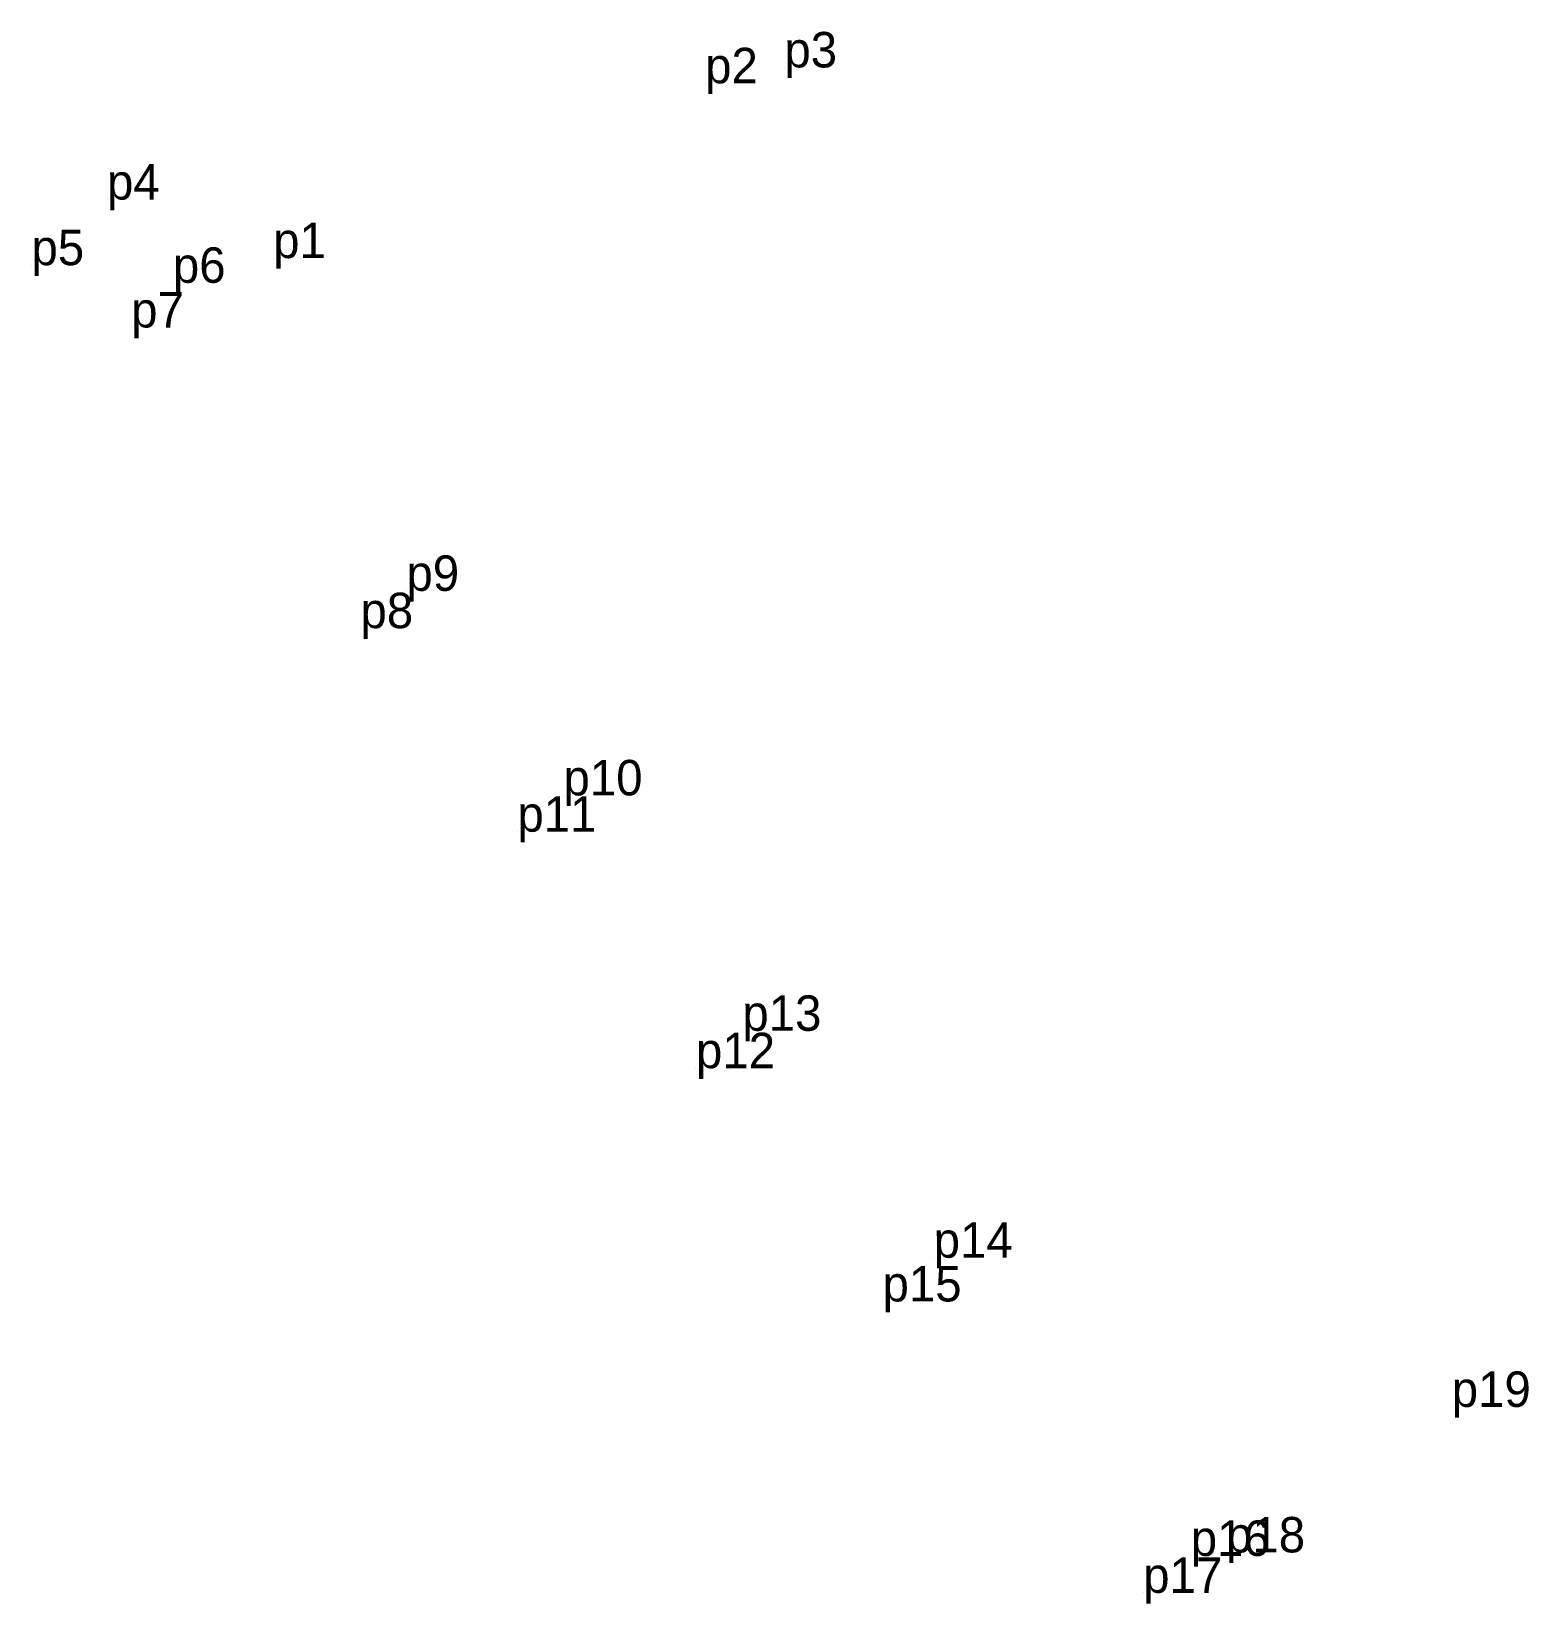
# Model space of a CAD drawing. Extents: x -2 to 54773767, y -1 to 183694297.
# Drawn here: x 541529.2 to 541605.3, y 1835442.3 to 1835522.1 of the extents above; entities that cross this region are included whole.
import ezdxf

# ---------------------------------------------------------------- set-up
doc = ezdxf.new("R2010")
doc.units = 0
doc.layers.add('Level 12', color=7, linetype='Continuous')
doc.layers.add('Level 7', color=7, linetype='Continuous')

msp = doc.modelspace()

# ---------------------------------------------------------------- texts
at = {"layer": 'Level 12'}
for s, p in [('p3', (541567.461, 1835520.256)), ('p2', (541563.436, 1835519.451)), ('p4', (541533.062, 1835513.547)), ('p5', (541529.224, 1835510.215)), ('p1', (541541.501, 1835510.578)), ('p6', (541536.407, 1835509.321)), ('p7', (541534.29, 1835507.051)), ('p9', (541548.269, 1835493.681)), ('p8', (541545.933, 1835491.787)), ('p10', (541556.243, 1835483.298)), ('p11', (541553.903, 1835481.454)), ('p13', (541565.327, 1835471.345)), ('p12', (541562.972, 1835469.447)), ('p14', (541575.042, 1835459.825)), ('p15', (541572.447, 1835457.603)), ('p19', (541601.353, 1835452.25)), ('p16', (541588.099, 1835444.684)), ('p18', (541589.891, 1835444.862)), ('p17', (541585.684, 1835442.809))]:
    msp.add_text(s, height=1.8, dxfattribs=at).set_placement(p)

# ---------------------------------------------------------------- linework, layer by layer
at = {"layer": 'Level 7'}
for p, q in [((541567.461, 1835520.256), (541567.461, 1835520.256)), ((541563.436, 1835519.451), (541563.436, 1835519.451)), ((541533.062, 1835513.547), (541533.062, 1835513.547)), ((541541.501, 1835510.578), (541541.501, 1835510.578)), ((541529.224, 1835510.215), (541529.224, 1835510.215)), ((541536.407, 1835509.321), (541536.407, 1835509.321)), ((541534.29, 1835507.051), (541534.29, 1835507.051)), ((541548.269, 1835493.681), (541548.269, 1835493.681)), ((541545.933, 1835491.787), (541545.933, 1835491.787)), ((541556.243, 1835483.298), (541556.243, 1835483.298)), ((541553.903, 1835481.454), (541553.903, 1835481.454)), ((541565.327, 1835471.345), (541565.327, 1835471.345)), ((541562.972, 1835469.447), (541562.972, 1835469.447)), ((541575.042, 1835459.825), (541575.042, 1835459.825)), ((541572.447, 1835457.603), (541572.447, 1835457.603)), ((541601.353, 1835452.25), (541601.353, 1835452.25)), ((541589.891, 1835444.862), (541589.891, 1835444.862)), ((541588.099, 1835444.684), (541588.099, 1835444.684)), ((541585.684, 1835442.809), (541585.684, 1835442.809))]:
    msp.add_line(p, q, dxfattribs=at)

msp.set_redraw_order([(e.dxf.handle, doc.entitydb.next_handle()) for e in msp.query("TEXT MTEXT ATTDEF DIMENSION ARC_DIMENSION")])  # texts and dimensions are drawn at this point

doc.saveas('drawing.dxf')
